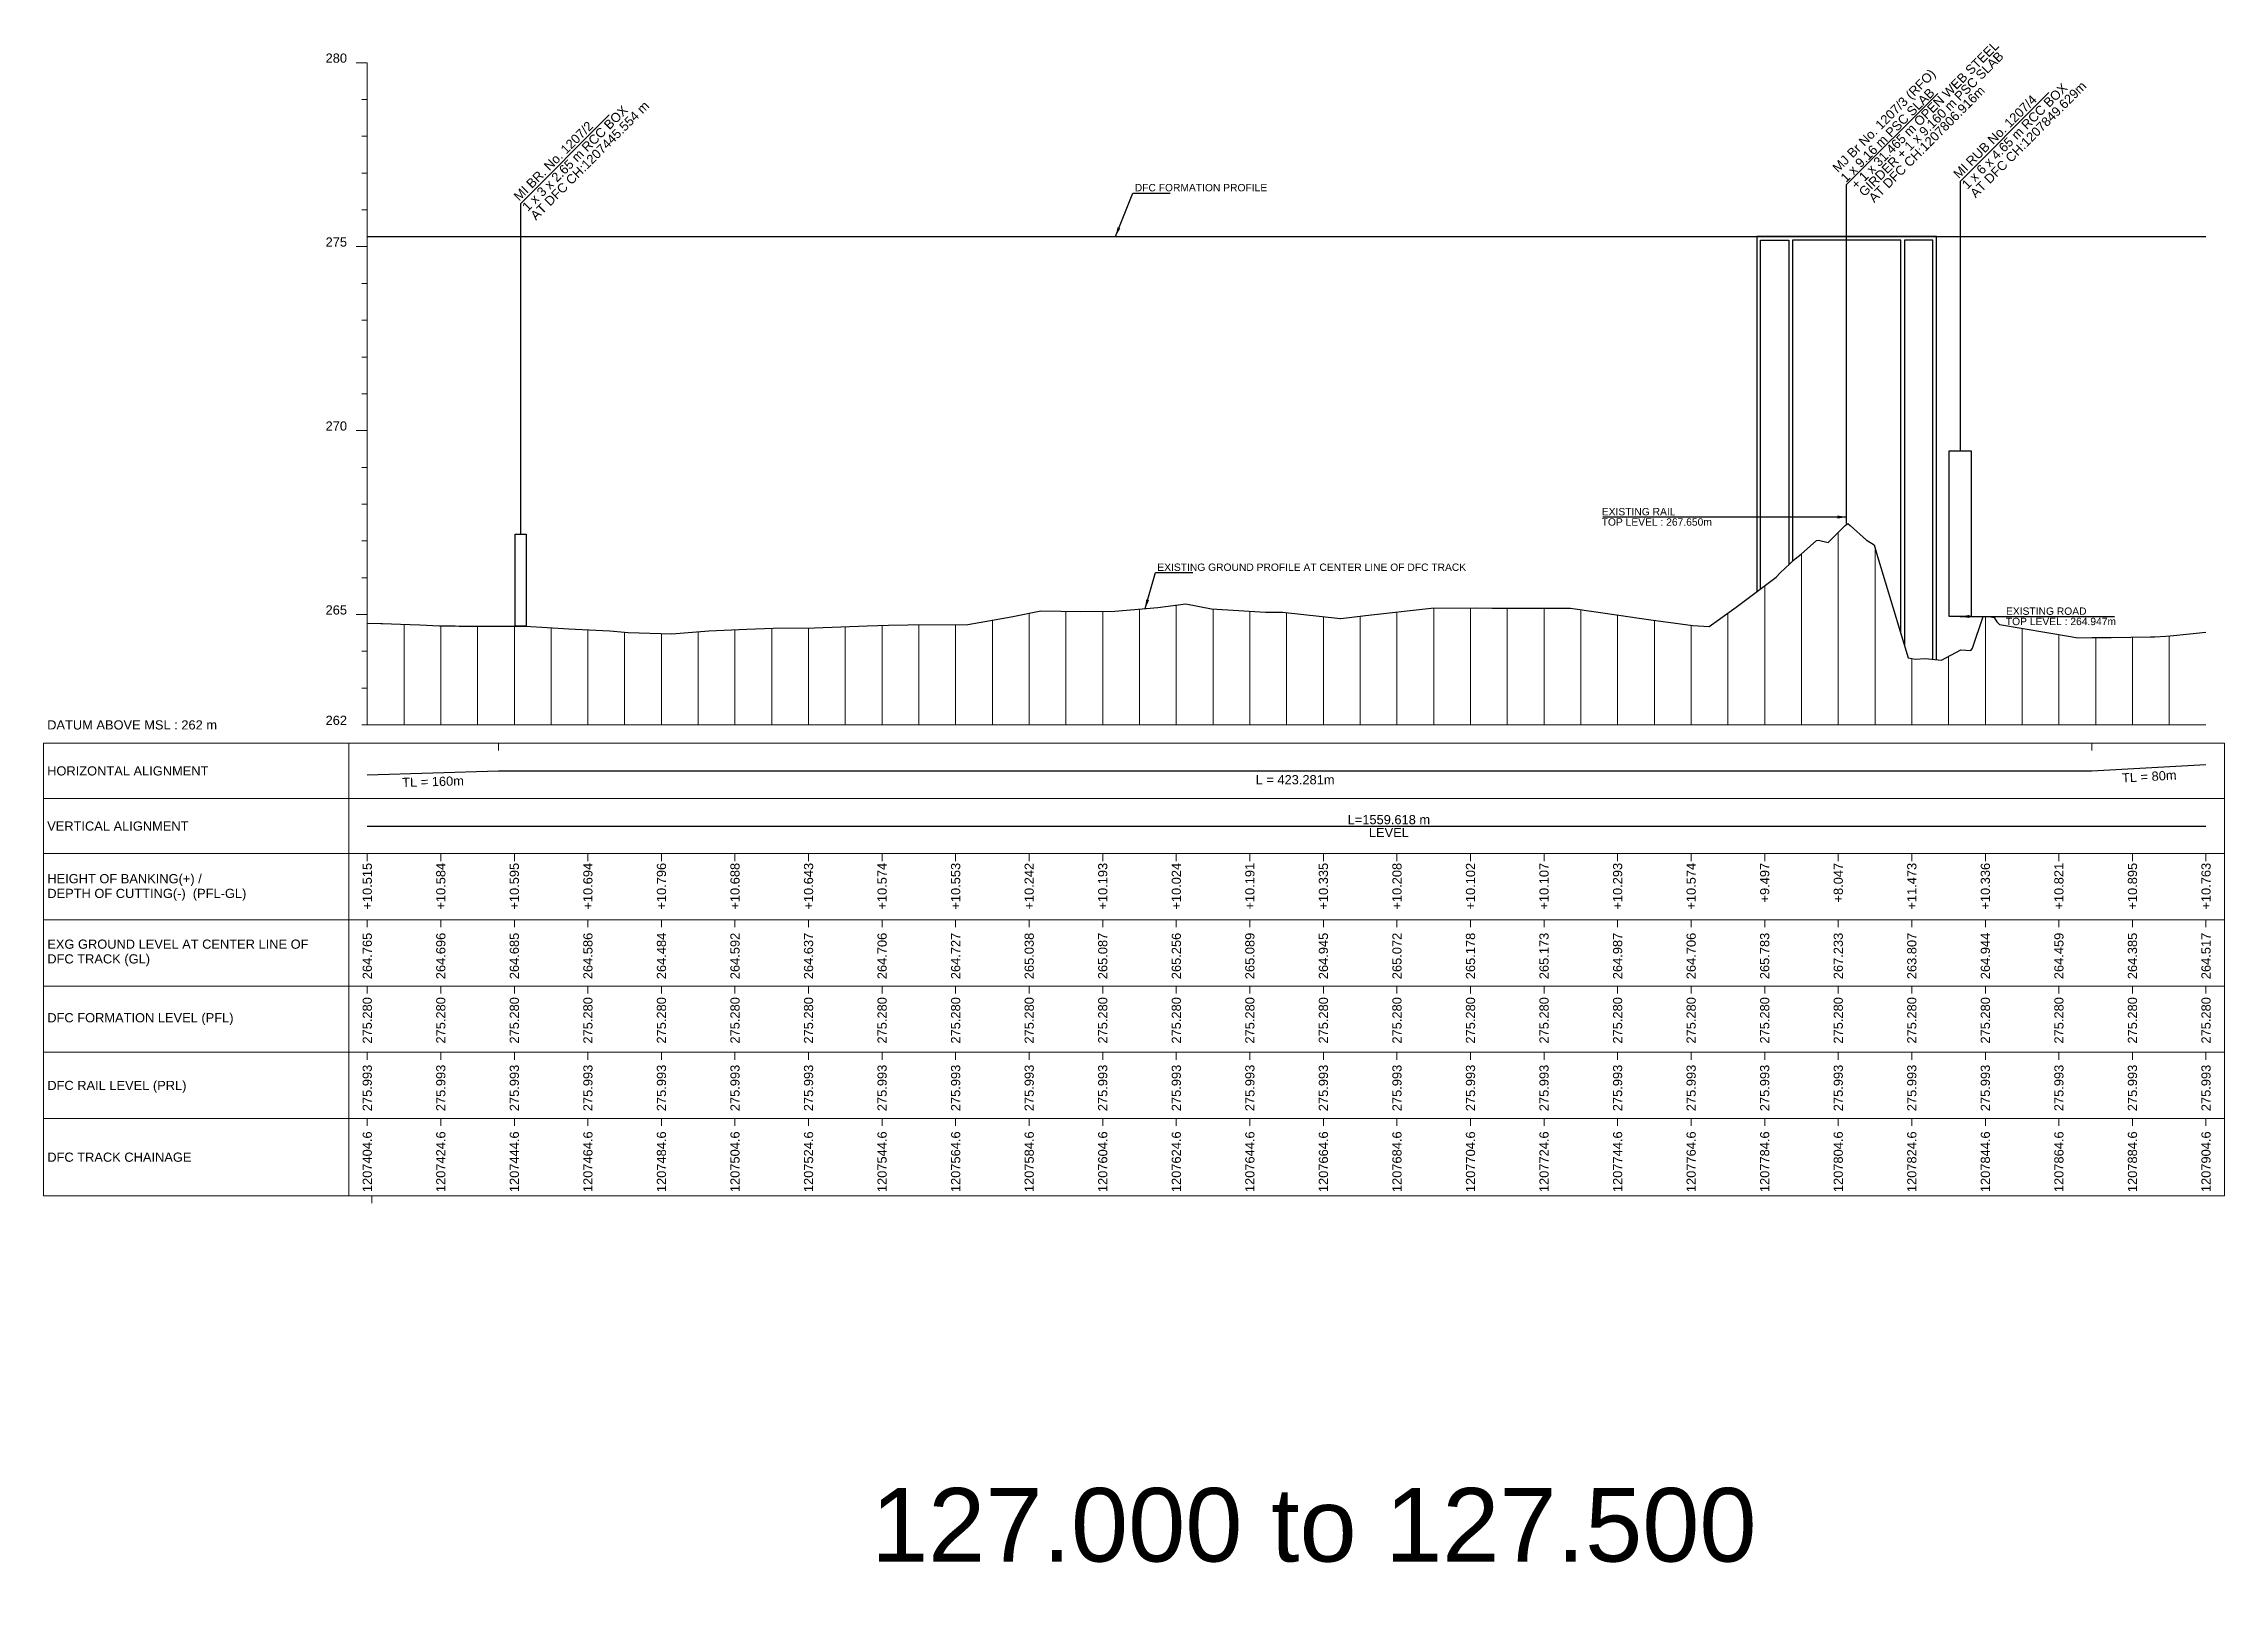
# Model space of a CAD drawing. Header units: metres. Extents: x 33905 to 43505, y -12340 to -11815.
# Drawn here: x 39912 to 40505, y -12237 to -11815 of the extents above; entities that cross this region are included whole.
import ezdxf
from ezdxf.enums import TextEntityAlignment as Align

# ---------------------------------------------------------------- set-up
doc = ezdxf.new("R2010")
doc.units = ezdxf.units.M
doc.header["$MEASUREMENT"] = 0
for name, color, linetype, lineweight in [('LS BRIDGE INDICATION', 10, 'Continuous', 30), ('LS CUT FILL', 10, 'Continuous', 0), ('LS DATUM', 7, 'Continuous', 0), ('LS DATUM X', 7, 'Continuous', 0), ('LS DATUM Y', 7, 'Continuous', 0), ('LS EXG GL', 7, 'Continuous', 0), ('LS EXG. GL', 7, 'Continuous', 0), ('LS FRAME', 7, 'Continuous', 0), ('LS PRO FL', 10, 'Continuous', 0), ('LS PRO. CUT & FILL', 10, 'Continuous', 0), ('LS PRO. DFCC CH', 10, 'Continuous', 0), ('LS PRO. FL', 10, 'Continuous', 0), ('LS PRO. RL', 10, 'Continuous', 0), ('LS PROFILE EXG GL', 7, 'Continuous', 30), ('LS PROFILE PRO FL', 1, 'Continuous', 30), ('LS TICKS', 7, 'Continuous', 0), ('Profile Grid', 7, 'Continuous', 0)]:
    doc.layers.add(name, color=color, linetype=linetype, lineweight=lineweight)
for name, color, linetype in [("LS BRIDGE'S", 7, 'Continuous'), ('LS HORIZONTAL ALIGNMENT', 10, 'Continuous'), ('LS VERTICAL ALIGNMENT', 10, 'Continuous'), ('ref text', 3, 'Continuous')]:
    doc.layers.add(name, color=color, linetype=linetype)
doc.styles.get("Standard").update_dxf_attribs({"font": 'arial.ttf'})
doc.styles.add('Style-Arial', font='arial.ttf')
doc.styles.add('StyleArial', font='arial.ttf')
doc.dimstyles.get("Standard").update_dxf_attribs({"dimtxt": 0.18, "dimasz": 0.18, "dimexe": 0.18, "dimexo": 0.0625, "dimgap": 0.09, "dimtad": 0, "dimtih": 1, "dimtoh": 1, "dimdec": 4, "dimzin": 0, "dimdsep": 46, "dimtxsty": 'Standard', "dimcen": 0.09, "dimadec": 0, "dimazin": 0, "dimtfac": 1, "dimtdec": 4, "dimtofl": 0, "dimtmove": 0, "dimatfit": 3, "dimfxl": 1, "dimtolj": 1, "dimtzin": 0, "dimarcsym": 0})

msp = doc.modelspace()

# ---------------------------------------------------------------- texts
at = {"layer": "LS BRIDGE'S", "color": 10}
for s, p in [(' + 1 x 31.465 m OPEN WEB STEEL', (40404.3, -11855.24)), (' GIRDER + 1 x 9.160 m PSC SLAB', (40406.42, -11857.26)), ('MJ Br No. 1207/3 (RFO) ', (40399.94, -11850.02)), ('1 x 9.16 m PSC SLAB', (40402.13, -11852.7)), ('AT DFC CH:1207806.916m', (40409.78, -11858.18)), ('MI RUB No. 1207/4', (40432.81, -11851.71)), ('1 x 6 x 4.65 m RCC BOX', (40435.11, -11854.55)), ('AT DFC CH:1207849.629m', (40437.37, -11856.92)), ('MI BR. No. 1207/2', (40041.33, -11857.76)), ('1 x 3 x 2.65 m RCC BOX', (40043.63, -11860.6)), ('AT DFC CH:1207445.554 m', (40045.89, -11862.98))]:
    msp.add_text(s, height=2.5, rotation=45, dxfattribs=at).set_placement(p)
at = {"layer": 'LS CUT FILL', "style": 'Style-Arial'}
for s, p in [('+10.515', (40000, -12037.5)), ('+10.584', (40020, -12037.5)), ('+10.595', (40040, -12037.5)), ('+10.694', (40060, -12037.5)), ('+10.796', (40080, -12037.5)), ('+10.688', (40100, -12037.5)), ('+10.643', (40120, -12037.5)), ('+10.574', (40140, -12037.5)), ('+10.553', (40160, -12037.5)), ('+10.242', (40180, -12037.5)), ('+10.193', (40200, -12037.5)), ('+10.024', (40220, -12037.5)), ('+10.191', (40240, -12037.5)), ('+10.335', (40260, -12037.5)), ('+10.208', (40280, -12037.5)), ('+10.102', (40300, -12037.5)), ('+10.107', (40320, -12037.5)), ('+10.293', (40340, -12037.5)), ('+10.574', (40360, -12037.5)), ('+9.497', (40380, -12037.5)), ('+8.047', (40400, -12037.5)), ('+11.473', (40420, -12037.5)), ('+10.336', (40440, -12037.5)), ('+10.821', (40460, -12037.5)), ('+10.895', (40480, -12037.5)), ('+10.763', (40500, -12037.5))]:
    msp.add_text(s, height=2.5, rotation=90, dxfattribs=at).set_placement(p, align=Align.MIDDLE_RIGHT)
at = {"layer": 'LS DATUM', "color": 7, "style": 'StyleArial'}
msp.add_text('DATUM ABOVE MSL : 262 m', height=2.5, rotation=0.00003, dxfattribs=at).set_placement((39912.97, -12000), align=Align.MIDDLE_LEFT)
at = {"layer": 'LS DATUM Y', "color": 7, "lineweight": 0, "style": 'Style-Arial'}
for s, p in [('280', (39994.5, -11820)), ('280', (39994.5, -11820)), ('275', (39994.5, -11870)), ('270', (39994.5, -11920)), ('265', (39994.5, -11970)), ('262', (39994.5, -12000))]:
    msp.add_text(s, height=2.5, dxfattribs=at).set_placement(p, align=Align.RIGHT)
at = {"layer": 'LS EXG GL', "style": 'Style-Arial'}
for s, p in [('264.765', (40000, -12056.5)), ('264.696', (40020, -12056.5)), ('264.685', (40040, -12056.5)), ('264.586', (40060, -12056.5)), ('264.484', (40080, -12056.5)), ('264.592', (40100, -12056.5)), ('264.637', (40120, -12056.5)), ('264.706', (40140, -12056.5)), ('264.727', (40160, -12056.5)), ('265.038', (40180, -12056.5)), ('265.087', (40200, -12056.5)), ('265.256', (40220, -12056.5)), ('265.089', (40240, -12056.5)), ('264.945', (40260, -12056.5)), ('265.072', (40280, -12056.5)), ('265.178', (40300, -12056.5)), ('265.173', (40320, -12056.5)), ('264.987', (40340, -12056.5)), ('264.706', (40360, -12056.5)), ('265.783', (40380, -12056.5)), ('267.233', (40400, -12056.5)), ('263.807', (40420, -12056.5)), ('264.944', (40440, -12056.5)), ('264.459', (40460, -12056.5)), ('264.385', (40480, -12056.5)), ('264.517', (40500, -12056.5))]:
    msp.add_text(s, height=2.5, rotation=90, dxfattribs=at).set_placement(p, align=Align.MIDDLE_RIGHT)
at = {"layer": 'LS EXG. GL', "color": 7, "style": 'StyleArial'}
for s, p in [('EXG GROUND LEVEL AT CENTER LINE OF ', (39913, -12059.6)), ('DFC TRACK (GL)', (39913, -12063.6))]:
    msp.add_text(s, height=2.5, rotation=0.00003, dxfattribs=at).set_placement(p, align=Align.MIDDLE_LEFT)
at = {"layer": 'LS HORIZONTAL ALIGNMENT', "style": 'StyleArial'}
msp.add_text('HORIZONTAL ALIGNMENT', height=2.5, rotation=0.00003, dxfattribs=at).set_placement((39912.97, -12012.5), align=Align.MIDDLE_LEFT)
at = {"layer": 'LS HORIZONTAL ALIGNMENT', "char_height": 2.5, "attachment_point": 5, "line_spacing_factor": 0.6, "style": 'Style-Arial'}
for s, insert, rotation in [('TL = 160m', (40017.89, -12015.43), 1.64602), ('TL = 80m', (40484.57, -12014.03), 3.23606)]:
    msp.add_mtext(s, dxfattribs=dict(at, insert=insert, rotation=rotation))
at = {"layer": 'LS HORIZONTAL ALIGNMENT', "insert": (40252.3, -12014.92), "char_height": 2.5, "attachment_point": 5, "line_spacing_factor": 0.6, "style": 'Style-Arial'}
msp.add_mtext('L = 423.281m', dxfattribs=at)
at = {"layer": 'LS PRO FL', "style": 'Style-Arial'}
for p in [(40000, -12074), (40020, -12074), (40040, -12074), (40060, -12074), (40080, -12074), (40100, -12074), (40120, -12074), (40140, -12074), (40160, -12074), (40180, -12074), (40200, -12074), (40220, -12074), (40240, -12074), (40260, -12074), (40280, -12074), (40300, -12074), (40320, -12074), (40340, -12074), (40360, -12074), (40380, -12074), (40400, -12074), (40420, -12074), (40440, -12074), (40460, -12074), (40480, -12074), (40500, -12074)]:
    msp.add_text('275.280', height=2.5, rotation=90, dxfattribs=at).set_placement(p, align=Align.MIDDLE_RIGHT)
at = {"layer": 'LS PRO. CUT & FILL', "color": 10, "style": 'StyleArial'}
for s, p in [('HEIGHT OF BANKING(+) /', (39913, -12041.8)), ('DEPTH OF CUTTING(-)  (PFL-GL)', (39913, -12045.8))]:
    msp.add_text(s, height=2.5, rotation=0.00003, dxfattribs=at).set_placement(p, align=Align.MIDDLE_LEFT)
at = {"layer": 'LS PRO. DFCC CH'}
for s, p in [('1207404.6', (40001.25, -12127)), ('1207424.6', (40021.25, -12127)), ('1207444.6', (40041.25, -12127)), ('1207464.6', (40061.25, -12127)), ('1207484.6', (40081.25, -12127)), ('1207504.6', (40101.25, -12127)), ('1207524.6', (40121.25, -12127)), ('1207544.6', (40141.25, -12127)), ('1207564.6', (40161.25, -12127)), ('1207584.6', (40181.25, -12127)), ('1207604.6', (40201.25, -12127)), ('1207624.6', (40221.25, -12127)), ('1207644.6', (40241.25, -12127)), ('1207664.6', (40261.25, -12127)), ('1207684.6', (40281.25, -12127)), ('1207704.6', (40301.25, -12127)), ('1207724.6', (40321.25, -12127)), ('1207744.6', (40341.25, -12127)), ('1207764.6', (40361.25, -12127)), ('1207784.6', (40381.25, -12127)), ('1207804.6', (40401.25, -12127)), ('1207824.6', (40421.25, -12127)), ('1207844.6', (40441.25, -12127)), ('1207864.6', (40461.25, -12127)), ('1207884.6', (40481.25, -12127)), ('1207904.6', (40501.25, -12127))]:
    msp.add_text(s, height=2.5, rotation=90, dxfattribs=at).set_placement(p)
at = {"layer": 'LS PRO. DFCC CH', "color": 10, "style": 'Style-Arial'}
msp.add_text('DFC TRACK CHAINAGE', height=2.5, rotation=0.00003, dxfattribs=at).set_placement((39913, -12117.5), align=Align.MIDDLE_LEFT)
at = {"layer": 'LS PRO. FL', "color": 10, "style": 'StyleArial'}
msp.add_text('DFC FORMATION LEVEL (PFL) ', height=2.5, rotation=0.00003, dxfattribs=at).set_placement((39913, -12079.6), align=Align.MIDDLE_LEFT)
at = {"layer": 'LS PRO. RL', "color": 10, "style": 'StyleArial'}
msp.add_text('DFC RAIL LEVEL (PRL)', height=2.5, rotation=0.00003, dxfattribs=at).set_placement((39913, -12098), align=Align.MIDDLE_LEFT)
at = {"layer": 'LS PRO. RL'}
for p in [(40001.25, -12105), (40021.25, -12105), (40041.25, -12105), (40061.25, -12105), (40081.25, -12105), (40101.25, -12105), (40121.25, -12105), (40141.25, -12105), (40161.25, -12105), (40181.25, -12105), (40201.25, -12105), (40221.25, -12105), (40241.25, -12105), (40261.25, -12105), (40281.25, -12105), (40301.25, -12105), (40321.25, -12105), (40341.25, -12105), (40361.25, -12105), (40381.25, -12105), (40401.25, -12105), (40421.25, -12105), (40441.25, -12105), (40461.25, -12105), (40481.25, -12105), (40501.25, -12105)]:
    msp.add_text('275.993', height=2.5, rotation=90, dxfattribs=at).set_placement(p)
at = {"layer": 'LS PROFILE EXG GL', "color": 7, "lineweight": 0, "style": 'Style-Arial'}
for s, p in [('EXISTING RAIL ', (40335.71, -11943.04)), ('TOP LEVEL : 267.650m', (40335.67, -11945.84)), ('EXISTING GROUND PROFILE AT CENTER LINE OF DFC TRACK', (40214.84, -11958.14)), ('TOP LEVEL : 264.947m', (40445.57, -11972.88)), ('EXISTING ROAD ', (40445.62, -11970.08))]:
    msp.add_text(s, height=2, dxfattribs=at).set_placement(p)
at = {"layer": 'LS PROFILE PRO FL', "style": 'Style-Arial'}
msp.add_text(' DFC FORMATION PROFILE', height=2, dxfattribs=at).set_placement((40207.93, -11854.96, 0))
at = {"layer": 'LS VERTICAL ALIGNMENT', "style": 'StyleArial'}
msp.add_text('VERTICAL ALIGNMENT', height=2.5, rotation=0.00003, dxfattribs=at).set_placement((39912.97, -12027.5), align=Align.MIDDLE_LEFT)
at = {"layer": 'LS VERTICAL ALIGNMENT', "insert": (40277.81, -12027.5), "char_height": 2.5, "attachment_point": 5, "line_spacing_factor": 0.84, "style": 'Style-Arial'}
msp.add_mtext('L=1559.618 m\\PLEVEL', dxfattribs=at)
at = {"layer": 'ref text', "color": 3, "insert": (40137, -12227.71), "char_height": 20, "width": 259.0433, "attachment_point": 7, "bg_fill": 3, "box_fill_scale": 1.5, "bg_fill_color": 256, "bg_fill_transparency": 0}
msp.add_mtext('127.000 to 127.500', dxfattribs=at)

# ---------------------------------------------------------------- linework, layer by layer
at = {"layer": 'LS BRIDGE INDICATION'}
for points in [[(40402.29, -11867.2), (40377.89, -11867.2), (40377.89, -11963.74)], [(40378.89, -11962.99), (40378.89, -11868.2), (40386.54, -11868.2), (40386.54, -11956.47)], [(40402.29, -11868.2), (40387.54, -11868.2), (40387.54, -11955.53)], [(40426.69, -11982.28), (40426.69, -11867.2), (40402.29, -11867.2)], [(40417.04, -11975.16), (40417.04, -11868.2), (40402.29, -11868.2)], [(40425.69, -11982.16), (40425.69, -11868.2), (40418.04, -11868.2), (40418.04, -11978.47)]]:
    msp.add_lwpolyline(points, dxfattribs=at)
for points in [[(40430.13, -11925.53), (40436.13, -11925.53), (40436.13, -11970.53), (40430.13, -11970.53)], [(40040.25, -11948.15), (40043.25, -11948.15), (40043.25, -11973.15), (40040.25, -11973.15)]]:
    msp.add_lwpolyline(points, close=True, dxfattribs=at)
at = {"layer": "LS BRIDGE'S", "color": 10}
for points in [[(40402.29, -11945.21), (40402.29, -11853.15), (40427.06, -11828.38)], [(40433.23, -11925.53), (40433.23, -11852.19), (40457.28, -11828.14)], [(40041.75, -11948.15), (40041.75, -11858.25), (40065.8, -11834.2)]]:
    msp.add_lwpolyline(points, dxfattribs=at)
at = {"layer": 'LS DATUM X', "color": 7, "linetype": 'Continuous', "lineweight": 0}
msp.add_line((40000, -12000), (40500, -12000), dxfattribs=at)
at = {"layer": 'LS DATUM Y', "color": 7, "linetype": 'Continuous', "lineweight": 0}
for p, q in [((39997, -11820), (40000, -11820)), ((39997, -11820), (40000, -11820)), ((40000, -12000), (40000, -11820)), ((39998.5, -11830), (40000, -11830)), ((39998.5, -11840), (40000, -11840)), ((39998.5, -11850), (40000, -11850)), ((39998.5, -11860), (40000, -11860)), ((39997, -11870), (40000, -11870)), ((39998.5, -11880), (40000, -11880)), ((39998.5, -11890), (40000, -11890)), ((39998.5, -11900), (40000, -11900)), ((39998.5, -11910), (40000, -11910)), ((39997, -11920), (40000, -11920)), ((39998.5, -11930), (40000, -11930)), ((39998.5, -11940), (40000, -11940)), ((39998.5, -11950), (40000, -11950)), ((39998.5, -11960), (40000, -11960)), ((39997, -11970), (40000, -11970)), ((39998.5, -11980), (40000, -11980)), ((39998.5, -11990), (40000, -11990)), ((39998.5, -12000), (40000, -12000))]:
    msp.add_line(p, q, dxfattribs=at)
at = {"layer": 'LS FRAME'}
for points in [[(39995, -12005), (39912, -12005), (39912, -12020), (39995, -12020)], [(39995, -12020), (39912, -12020), (39912, -12035), (39995, -12035)], [(39995, -12035), (39912, -12035), (39912, -12053), (39995, -12053)], [(39995, -12053), (39912, -12053), (39912, -12071), (39995, -12071)], [(39995, -12071), (39912, -12071), (39912, -12089), (39995, -12089)], [(39995, -12089), (39912, -12089), (39912, -12107), (39995, -12107)], [(39995, -12107), (39912, -12107), (39912, -12128), (39995, -12128)]]:
    msp.add_lwpolyline(points, dxfattribs=at)
at = {"layer": 'LS FRAME', "color": 7, "linetype": 'Continuous', "lineweight": 0, "flags": 128}
for points in [[(39995, -12020), (40505, -12020), (40505, -12005), (39995, -12005), (39995, -12020)], [(39995, -12035), (40505, -12035), (40505, -12020), (39995, -12020), (39995, -12035)], [(39995, -12053), (40505, -12053), (40505, -12035), (39995, -12035), (39995, -12053)], [(39995, -12071), (40505, -12071), (40505, -12053), (39995, -12053), (39995, -12071)], [(39995, -12089), (40505, -12089), (40505, -12071), (39995, -12071), (39995, -12089)], [(39995, -12107), (40505, -12107), (40505, -12089), (39995, -12089), (39995, -12107)], [(39995, -12128), (40505, -12128), (40505, -12107), (39995, -12107), (39995, -12128)]]:
    msp.add_lwpolyline(points, close=True, dxfattribs=at)
at = {"layer": 'LS HORIZONTAL ALIGNMENT', "flags": 128}
msp.add_lwpolyline([(40000, -12013.53), (40035.67, -12012.5), (40035.67, -12012.5), (40468.92, -12012.5), (40468.92, -12012.5), (40500, -12010.74)], dxfattribs=at)
at = {"layer": 'LS PROFILE EXG GL', "flags": 128}
msp.add_lwpolyline([(40000, -11972.35), (40003.67, -11972.42), (40004.12, -11972.42), (40009.01, -11972.61), (40014.34, -11972.82), (40019.67, -11973.03), (40020.8, -11973.07), (40023.88, -11973.11), (40025.01, -11973.12), (40026.18, -11973.14), (40030.34, -11973.14), (40035.67, -11973.15), (40043.01, -11973.15), (40054.8, -11973.86), (40062.12, -11974.25), (40065.95, -11974.4), (40070.91, -11974.84), (40082.79, -11975.25), (40092.85, -11974.39), (40103.19, -11973.94), (40110.37, -11973.7), (40121.62, -11973.62), (40135.95, -11973.06), (40141.73, -11972.89), (40147.01, -11972.83), (40163.34, -11972.7), (40175.11, -11970.59), (40183.15, -11969), (40194.04, -11969.17), (40203.33, -11969.11), (40214.97, -11968.1), (40222.6, -11967.09), (40229.61, -11968.41), (40244.29, -11969.4), (40248.85, -11969.36), (40264.68, -11971.04), (40264.7, -11971.07), (40271.45, -11970.23), (40289.3, -11968.24), (40301.54, -11968.21), (40305.85, -11968.25), (40319.02, -11968.27), (40327.21, -11968.27), (40340.96, -11970.27), (40345.2, -11970.9), (40349, -11971.42), (40360.48, -11973.01), (40364.87, -11973.27), (40372.2, -11967.98), (40383.16, -11959.81), (40384.18, -11958.71), (40388.25, -11954.86), (40389.9, -11953.58), (40394.09, -11949.88), (40394.66, -11949.77), (40397.24, -11950.42), (40401.87, -11945.8), (40402.58, -11945.3), (40403.22, -11945.82), (40407.72, -11949.77), (40407.89, -11949.89), (40409.79, -11951.08), (40410.71, -11954.19), (40419.04, -11981.78), (40421.05, -11982.1), (40423.66, -11981.92), (40428.09, -11982.44), (40433.32, -11979.59), (40436.09, -11979.77), (40436.48, -11979.14), (40439.43, -11970.57), (40441.07, -11970.53), (40442.39, -11970.78), (40443.12, -11972.01), (40443.84, -11972.71), (40463.14, -11975.93), (40465.09, -11976.35), (40468.92, -11976.25), (40469.13, -11976.25), (40474.25, -11976.2), (40479.59, -11976.15), (40484.92, -11976.1), (40486.1, -11976.09), (40489.09, -11975.89), (40490.25, -11975.77), (40495.59, -11975.26), (40500, -11974.83)], dxfattribs=at)
at = {"layer": 'LS PROFILE PRO FL'}
msp.add_line((40000, -11867.2), (40500, -11867.2), dxfattribs=at)
at = {"layer": 'LS TICKS', "color": 7, "linetype": 'Continuous', "lineweight": 0, "flags": 128}
for points in [[(40035.67, -12007), (40035.67, -12005)], [(40468.92, -12007), (40468.92, -12005)], [(40000, -12037), (40000, -12035)], [(40020, -12037), (40020, -12035)], [(40040, -12037), (40040, -12035)], [(40060, -12037), (40060, -12035)], [(40080, -12037), (40080, -12035)], [(40100, -12037), (40100, -12035)], [(40120, -12037), (40120, -12035)], [(40140, -12037), (40140, -12035)], [(40160, -12037), (40160, -12035)], [(40180, -12037), (40180, -12035)], [(40200, -12037), (40200, -12035)], [(40220, -12037), (40220, -12035)], [(40240, -12037), (40240, -12035)], [(40260, -12037), (40260, -12035)], [(40280, -12037), (40280, -12035)], [(40300, -12037), (40300, -12035)], [(40320, -12037), (40320, -12035)], [(40340, -12037), (40340, -12035)], [(40360, -12037), (40360, -12035)], [(40380, -12037), (40380, -12035)], [(40400, -12037), (40400, -12035)], [(40420, -12037), (40420, -12035)], [(40440, -12037), (40440, -12035)], [(40460, -12037), (40460, -12035)], [(40480, -12037), (40480, -12035)], [(40500, -12037), (40500, -12035)], [(40000, -12055), (40000, -12053)], [(40020, -12055), (40020, -12053)], [(40040, -12055), (40040, -12053)], [(40060, -12055), (40060, -12053)], [(40080, -12055), (40080, -12053)], [(40100, -12055), (40100, -12053)], [(40120, -12055), (40120, -12053)], [(40140, -12055), (40140, -12053)], [(40160, -12055), (40160, -12053)], [(40180, -12055), (40180, -12053)], [(40200, -12055), (40200, -12053)], [(40220, -12055), (40220, -12053)], [(40240, -12055), (40240, -12053)], [(40260, -12055), (40260, -12053)], [(40280, -12055), (40280, -12053)], [(40300, -12055), (40300, -12053)], [(40320, -12055), (40320, -12053)], [(40340, -12055), (40340, -12053)], [(40360, -12055), (40360, -12053)], [(40380, -12055), (40380, -12053)], [(40400, -12055), (40400, -12053)], [(40420, -12055), (40420, -12053)], [(40440, -12055), (40440, -12053)], [(40460, -12055), (40460, -12053)], [(40480, -12055), (40480, -12053)], [(40500, -12055), (40500, -12053)], [(40000, -12073), (40000, -12071)], [(40020, -12073), (40020, -12071)], [(40040, -12073), (40040, -12071)], [(40060, -12073), (40060, -12071)], [(40080, -12073), (40080, -12071)], [(40100, -12073), (40100, -12071)], [(40120, -12073), (40120, -12071)], [(40140, -12073), (40140, -12071)], [(40160, -12073), (40160, -12071)], [(40180, -12073), (40180, -12071)], [(40200, -12073), (40200, -12071)], [(40220, -12073), (40220, -12071)], [(40240, -12073), (40240, -12071)], [(40260, -12073), (40260, -12071)], [(40280, -12073), (40280, -12071)], [(40300, -12073), (40300, -12071)], [(40320, -12073), (40320, -12071)], [(40340, -12073), (40340, -12071)], [(40360, -12073), (40360, -12071)], [(40380, -12073), (40380, -12071)], [(40400, -12073), (40400, -12071)], [(40420, -12073), (40420, -12071)], [(40440, -12073), (40440, -12071)], [(40460, -12073), (40460, -12071)], [(40480, -12073), (40480, -12071)], [(40500, -12073), (40500, -12071)], [(40000, -12091), (40000, -12089)], [(40020, -12091), (40020, -12089)], [(40040, -12091), (40040, -12089)], [(40060, -12091), (40060, -12089)], [(40080, -12091), (40080, -12089)], [(40100, -12091), (40100, -12089)], [(40120, -12091), (40120, -12089)], [(40140, -12091), (40140, -12089)], [(40160, -12091), (40160, -12089)], [(40180, -12091), (40180, -12089)], [(40200, -12091), (40200, -12089)], [(40220, -12091), (40220, -12089)], [(40240, -12091), (40240, -12089)], [(40260, -12091), (40260, -12089)], [(40280, -12091), (40280, -12089)], [(40300, -12091), (40300, -12089)], [(40320, -12091), (40320, -12089)], [(40340, -12091), (40340, -12089)], [(40360, -12091), (40360, -12089)], [(40380, -12091), (40380, -12089)], [(40400, -12091), (40400, -12089)], [(40420, -12091), (40420, -12089)], [(40440, -12091), (40440, -12089)], [(40460, -12091), (40460, -12089)], [(40480, -12091), (40480, -12089)], [(40500, -12091), (40500, -12089)], [(40000, -12109), (40000, -12107)], [(40020, -12109), (40020, -12107)], [(40040, -12109), (40040, -12107)], [(40060, -12109), (40060, -12107)], [(40080, -12109), (40080, -12107)], [(40100, -12109), (40100, -12107)], [(40120, -12109), (40120, -12107)], [(40140, -12109), (40140, -12107)], [(40160, -12109), (40160, -12107)], [(40180, -12109), (40180, -12107)], [(40200, -12109), (40200, -12107)], [(40220, -12109), (40220, -12107)], [(40240, -12109), (40240, -12107)], [(40260, -12109), (40260, -12107)], [(40280, -12109), (40280, -12107)], [(40300, -12109), (40300, -12107)], [(40320, -12109), (40320, -12107)], [(40340, -12109), (40340, -12107)], [(40360, -12109), (40360, -12107)], [(40380, -12109), (40380, -12107)], [(40400, -12109), (40400, -12107)], [(40420, -12109), (40420, -12107)], [(40440, -12109), (40440, -12107)], [(40460, -12109), (40460, -12107)], [(40480, -12109), (40480, -12107)], [(40500, -12109), (40500, -12107)], [(40001.25, -12130), (40001.25, -12128)]]:
    msp.add_lwpolyline(points, dxfattribs=at)
at = {"layer": 'LS VERTICAL ALIGNMENT', "flags": 128}
msp.add_lwpolyline([(40000, -12027.5), (40500, -12027.5)], dxfattribs=at)
at = {"layer": 'Profile Grid'}
for p, q in [((40400, -11947.67), (40400, -12000)), ((40390, -11953.49), (40390, -12000)), ((40410, -11951.8), (40410, -12000)), ((40380, -11962.17), (40380, -12000)), ((40010, -11972.65), (40010, -12000)), ((40170, -11971.51), (40170, -12000)), ((40180, -11969.62), (40180, -12000)), ((40190, -11969.1), (40190, -12000)), ((40200, -11969.13), (40200, -12000)), ((40210, -11968.53), (40210, -12000)), ((40220, -11967.44), (40220, -12000)), ((40230, -11968.44), (40230, -12000)), ((40240, -11969.11), (40240, -12000)), ((40250, -11969.48), (40250, -12000)), ((40260, -11970.55), (40260, -12000)), ((40270, -11970.41), (40270, -12000)), ((40280, -11969.28), (40280, -12000)), ((40290, -11968.24), (40290, -12000)), ((40300, -11968.22), (40300, -12000)), ((40310, -11968.25), (40310, -12000)), ((40320, -11968.27), (40320, -12000)), ((40330, -11968.68), (40330, -12000)), ((40340, -11970.13), (40340, -12000)), ((40350, -11971.56), (40350, -12000)), ((40370, -11969.57), (40370, -12000)), ((40440, -11970.56), (40440, -12000)), ((40020, -11973.04), (40020, -12000)), ((40030, -11973.14), (40030, -12000)), ((40040, -11973.15), (40040, -12000)), ((40050, -11973.57), (40050, -12000)), ((40060, -11974.14), (40060, -12000)), ((40070, -11974.76), (40070, -12000)), ((40080, -11975.16), (40080, -12000)), ((40090, -11974.63), (40090, -12000)), ((40100, -11974.08), (40100, -12000)), ((40110, -11973.71), (40110, -12000)), ((40120, -11973.63), (40120, -12000)), ((40130, -11973.29), (40130, -12000)), ((40140, -11972.94), (40140, -12000)), ((40150, -11972.81), (40150, -12000)), ((40160, -11972.73), (40160, -12000)), ((40360, -11972.94), (40360, -12000)), ((40450, -11973.74), (40450, -12000)), ((40460, -11975.41), (40460, -12000)), ((40470, -11976.24), (40470, -12000)), ((40480, -11976.15), (40480, -12000)), ((40490, -11975.8), (40490, -12000)), ((40420, -11981.93), (40420, -12000)), ((40430, -11981.4), (40430, -12000))]:
    msp.add_line(p, q, dxfattribs=at)

msp.set_redraw_order([(e.dxf.handle, doc.entitydb.next_handle()) for e in msp.query("TEXT MTEXT ATTDEF DIMENSION ARC_DIMENSION")])  # texts and dimensions are drawn at this point

# ---------------------------------------------------------------- leaders
at = {"layer": 'LS PROFILE EXG GL', "color": 7, "lineweight": -3}
for points in [[(40402.29, -11943.5), (40362.87, -11943.5), (40336, -11943.5)], [(40211.52, -11968.4), (40214.33, -11958.6), (40224.47, -11958.6)], [(40433.13, -11970.53), (40448.24, -11970.53), (40475.11, -11970.53)]]:
    msp.add_leader(points, dimstyle='Standard', override={"dimasz": 2.5, "dimexe": 0.25, "dimexo": 0.25, "dimgap": 0.25, "dimtad": 0, "dimtih": 0, "dimtoh": 0, "dimzin": 11, "dimadec": 4, "dimazin": 3, "dimatfit": 1, "dimfrac": 2, "dimtolj": 0, "dimtzin": 11}, dxfattribs=at)
at = {"layer": 'LS PROFILE PRO FL', "lineweight": -3}
msp.add_leader([(40203.47, -11867.2, 0), (40208.21, -11855.42, 0), (40218.35, -11855.42, 0)], dimstyle='Standard', override={"dimasz": 2.5, "dimexe": 0.25, "dimexo": 0.25, "dimgap": 0.25, "dimtad": 0, "dimtih": 0, "dimtoh": 0, "dimzin": 11, "dimadec": 4, "dimazin": 3, "dimatfit": 1, "dimfrac": 2, "dimtolj": 0, "dimtzin": 11}, dxfattribs=at)

doc.saveas('drawing.dxf')
